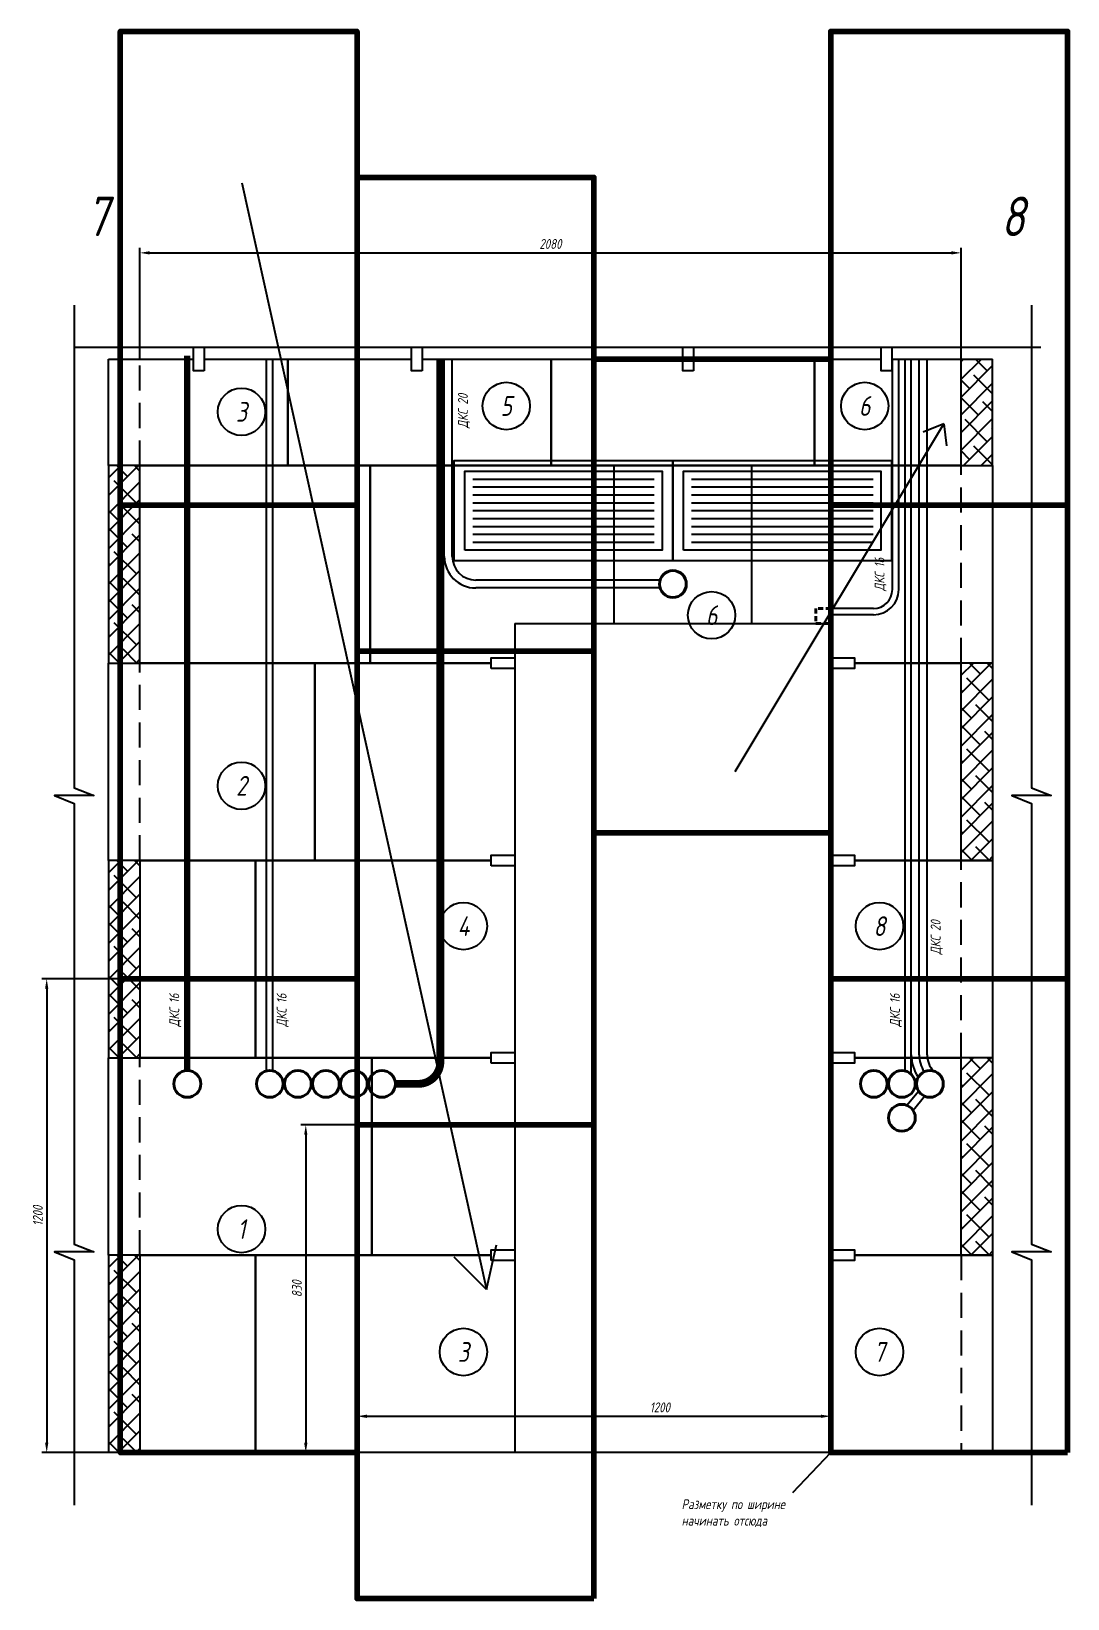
# Model space of a CAD drawing. Header units: millimetres. Extents: x -58926 to 121034, y -30758 to 3695.
# Drawn here: x 30272 to 32897, y -275 to 3695 of the extents above; entities that cross this region are included whole.
import ezdxf
from ezdxf.enums import TextEntityAlignment as Align

# ---------------------------------------------------------------- set-up
doc = ezdxf.new("R2010")
doc.units = ezdxf.units.MM
doc.header["$PDMODE"] = 35
doc.header["$PDSIZE"] = 50
doc.linetypes.add('ACAD_ISO10W100', pattern=[18.5, 12, -3, 0.5, -3])
doc.linetypes.add('DASHED', pattern=[19.05, 12.7, -6.35])
for name, color, linetype in [('01 Черновое', 7, 'Continuous'), ('02 ОВиК', 7, 'Continuous'), ('02 ЭОМ и СС', 7, 'Continuous'), ('102 Звукоизоляция', 7, 'Continuous'), ('11 Привязка размеры', 7, 'Continuous')]:
    doc.layers.add(name, color=color, linetype=linetype)
doc.styles.get("Standard").update_dxf_attribs({"font": 'arial.ttf'})
doc.styles.add('ГОСТ-ISOCPEUR', font='isocpeui.ttf', dxfattribs={"width": 0.8})
doc.dimstyles.new('ISO-25', dxfattribs={"dimtxt": 2.5, "dimasz": 2.5, "dimexe": 1.25, "dimexo": 0.625, "dimtad": 1, "dimtxsty": 'Standard', "dimcen": 2.5, "dimadec": 0, "dimazin": 0, "dimtfac": 1, "dimtmove": 0, "dimatfit": 3, "dimfxl": 1, "dimarcsym": 0})
pattern_1 = [(45, (-32368.85, 11411.367), (-22.45064, 22.45064), []), (135, (-32368.85, 11411.367), (-67.351921, 22.45064), [79.375, -47.625])]

msp = doc.modelspace()

# ---------------------------------------------------------------- texts
at = {"layer": '01 Черновое', "style": 'ГОСТ-ISOCPEUR', "width": 0.8}
for s, p in [('7', (30439.686, 3226.61)), ('8', (32758.367, 3226.61))]:
    msp.add_text(s, height=100, dxfattribs=at).set_placement(p, align=Align.MIDDLE)
at = {"layer": '02 ЭОМ и СС', "char_height": 25, "width": 270.31285, "attachment_point": 7, "rotation": 90, "style": 'ГОСТ-ISOCPEUR'}
for s, insert in [('{ДКС 20}', (31382.518, 2690.278)), ('{ДКС 16}', (32437.914, 2277.873)), ('{ДКС 20}', (32579.971, 1356.876)), ('{ДКС 16}', (30651.323, 1173.866)), ('{ДКС 16}', (30923.348, 1173.741)), ('{ДКС 16}', (32476.873, 1173.673))]:
    msp.add_mtext(s, dxfattribs=dict(at, insert=insert))
at = {"layer": '102 Звукоизоляция', "color": 74, "style": 'ГОСТ-ISOCPEUR', "width": 0.8}
for s, p in [('3', (30804.04, 2731.43)), ('5', (31474.709, 2746.205)), ('6', (32382.601, 2746.205)), ('6', (31994.904, 2216.205)), ('2', (30804.04, 1784.103)), ('4', (31366.212, 1428.75)), ('8', (32420.176, 1428.75)), ('1', (30804.04, 661.197)), ('3', (31366.212, 349.987)), ('7', (32420.176, 349.987))]:
    msp.add_text(s, height=50, dxfattribs=at).set_placement(p, align=Align.MIDDLE)
at = {"layer": '102 Звукоизоляция', "insert": (31918.945, -23.073), "char_height": 25, "width": 375.83607, "attachment_point": 1, "style": 'ГОСТ-ISOCPEUR'}
msp.add_mtext('{Разметку по ширине\\Pначинать отсюда}', dxfattribs=at)

# ---------------------------------------------------------------- blocks, each defined once
blk = doc.blocks.new('плита')
at = {"lineweight": -2}
blk.add_lwpolyline([(0, 500), (667, 500), (667, 0), (0, 0)], close=True, dxfattribs=at)
blk = doc.blocks.new('АП 500х200')
at = {"color": 0, "lineweight": -2}
for p, q in [((-507, 207), (-47, 207)), ((-507, 187), (-47, 187)), ((-507, 167), (-47, 167)), ((-507, 147), (-47, 147)), ((-507, 127), (-47, 127)), ((-507, 107), (-47, 107)), ((-507, 87), (-47, 87)), ((-507, 67), (-47, 67)), ((-507, 47), (-47, 47))]:
    blk.add_line(p, q, dxfattribs=at)
for points in [[(-554, 0), (-554, 254), (0, 254), (0, 0)], [(-527, 27), (-527, 227), (-27, 227), (-27, 27)]]:
    blk.add_lwpolyline(points, close=True, dxfattribs=at)
blk = doc.blocks.new('*D409')
at = {"layer": '01 Черновое', "color": 0, "lineweight": -2}
for p, q in [((30546.7, 2865.2), (30546.7, 3146.6)), ((32626.7, 2865.2), (32626.7, 3146.6)), ((30571.7, 3134.1), (32601.7, 3134.1))]:
    blk.add_line(p, q, dxfattribs=at)
at = {"layer": '01 Черновое', "color": 0}
for points in [[(30571.7, 3138.3), (30571.7, 3129.9), (30546.7, 3134.1)], [(32601.7, 3129.9), (32601.7, 3138.3), (32626.7, 3134.1)]]:
    blk.add_solid(points, dxfattribs=at)
at = {"layer": 'Defpoints', "color": 0}
for p in [(32626.7, 3134.1), (30546.7, 2865.2), (32626.7, 2865.2)]:
    blk.add_point(p, dxfattribs=at)
at = {"layer": '01 Черновое', "color": 0, "insert": (31586.7, 3156.6), "char_height": 25, "attachment_point": 5, "style": 'ГОСТ-ISOCPEUR'}
blk.add_mtext('2080', dxfattribs=at)
blk = doc.blocks.new('*D587')
at = {"layer": '102 Звукоизоляция', "color": 0, "lineweight": -2}
for p, q in [((31096.7, 95.2), (31096.7, 199.7)), ((32296.7, 95.2), (32296.7, 199.7)), ((31121.7, 187.2), (32271.7, 187.2))]:
    blk.add_line(p, q, dxfattribs=at)
at = {"layer": '102 Звукоизоляция', "color": 0}
for points in [[(31121.7, 191.3), (31121.7, 183), (31096.7, 187.2)], [(32271.7, 183), (32271.7, 191.3), (32296.7, 187.2)]]:
    blk.add_solid(points, dxfattribs=at)
at = {"layer": 'Defpoints', "color": 0}
for p in [(32296.7, 187.2), (31096.7, 95.2), (32296.7, 95.2)]:
    blk.add_point(p, dxfattribs=at)
at = {"layer": '102 Звукоизоляция', "color": 0, "insert": (31863.9, 209.7), "char_height": 25, "attachment_point": 5, "style": 'ГОСТ-ISOCPEUR'}
blk.add_mtext('1200', dxfattribs=at)
blk = doc.blocks.new('*D588')
at = {"layer": '102 Звукоизоляция', "color": 0, "lineweight": -2}
for p, q in [((30496.7, 1295.2), (30298.1, 1295.2)), ((30310.6, 1270.2), (30310.6, 120.2)), ((30496.7, 95.2), (30298.1, 95.2))]:
    blk.add_line(p, q, dxfattribs=at)
at = {"layer": '102 Звукоизоляция', "color": 0}
for points in [[(30314.7, 1270.2), (30306.4, 1270.2), (30310.6, 1295.2)], [(30306.4, 120.2), (30314.7, 120.2), (30310.6, 95.2)]]:
    blk.add_solid(points, dxfattribs=at)
at = {"layer": 'Defpoints', "color": 0}
for p in [(30496.7, 1295.2), (30310.6, 95.2), (30496.7, 95.2)]:
    blk.add_point(p, dxfattribs=at)
at = {"layer": '102 Звукоизоляция', "color": 0, "insert": (30288.1, 695.2), "char_height": 25, "attachment_point": 5, "rotation": 90, "style": 'ГОСТ-ISOCPEUR'}
blk.add_mtext('1200', dxfattribs=at)
blk = doc.blocks.new('*D589')
at = {"layer": '102 Звукоизоляция', "color": 0, "lineweight": -2}
for p, q in [((31096.7, 925.2), (30954.3, 925.2)), ((30966.8, 900.2), (30966.8, 120.2)), ((31096.7, 95.2), (30954.3, 95.2))]:
    blk.add_line(p, q, dxfattribs=at)
at = {"layer": '102 Звукоизоляция', "color": 0}
for points in [[(30971, 900.2), (30962.7, 900.2), (30966.8, 925.2)], [(30962.7, 120.2), (30971, 120.2), (30966.8, 95.2)]]:
    blk.add_solid(points, dxfattribs=at)
at = {"layer": 'Defpoints', "color": 0}
for p in [(31096.7, 925.2), (30966.8, 95.2), (31096.7, 95.2)]:
    blk.add_point(p, dxfattribs=at)
at = {"layer": '102 Звукоизоляция', "color": 0, "insert": (30944.3, 510.2), "char_height": 25, "attachment_point": 5, "rotation": 90, "style": 'ГОСТ-ISOCPEUR'}
blk.add_mtext('830', dxfattribs=at)

# ---------------------------------------------------------------- dimensions: what is measured, and where the dimension line sits
at = {"layer": '01 Черновое'}
dim = msp.add_linear_dim(base=(32626.742, 3134.111), p1=(30546.742, 2865.176), p2=(32626.742, 2865.176), dimstyle='ISO-25', override={"dimtxt": 25, "dimasz": 25, "dimexe": 12.5, "dimexo": 0, "dimgap": 10, "dimtxsty": 'ГОСТ-ISOCPEUR'}, dxfattribs=at)
dim.commit()
dim.dimension.update_dxf_attribs({"geometry": '*D409', "text_midpoint": (31586.742, 3156.611)})
at = {"layer": '102 Звукоизоляция'}
for base, p1, p2, picture, middle in [((30310.558, 95.176), (30496.742, 1295.176), (30496.742, 95.176), '*D588', (30288.058, 695.176)), ((30966.825, 95.176), (31096.742, 925.176), (31096.742, 95.176), '*D589', (30944.325, 510.176))]:
    dim = msp.add_linear_dim(base=base, p1=p1, p2=p2, angle=90, dimstyle='ISO-25', override={"dimtxt": 25, "dimasz": 25, "dimexe": 12.5, "dimexo": 0, "dimgap": 10, "dimtxsty": 'ГОСТ-ISOCPEUR'}, dxfattribs=at)
    dim.commit()
    dim.dimension.update_dxf_attribs({"geometry": picture, "text_midpoint": middle})
dim = msp.add_linear_dim(base=(32296.742, 187.178), p1=(31096.742, 95.176), p2=(32296.742, 95.176), dimstyle='ISO-25', override={"dimtxt": 25, "dimasz": 25, "dimexe": 12.5, "dimexo": 0, "dimgap": 10, "dimtxsty": 'ГОСТ-ISOCPEUR'}, dxfattribs=at)
dim.commit()
dim.dimension.update_dxf_attribs({"geometry": '*D587', "text_midpoint": (31863.879, 187.178), "dimtype": 160})

# ---------------------------------------------------------------- hatches: boundary and pattern name
at = {"layer": '01 Черновое'}
h = msp.add_hatch(dxfattribs=at)
h.set_pattern_fill('ANSI38', color=256, scale=10, style=0)
h.set_pattern_definition(pattern_1)
h.paths.add_polyline_path([(32706.742, 2595.176), (32706.742, 2865.176), (32626.742, 2865.176), (32626.742, 2595.176)])
h = msp.add_hatch(dxfattribs=at)
h.set_pattern_fill('ANSI38', color=256, scale=10, style=0)
h.set_pattern_definition([(45, (-32368.85, 13411.367), (-22.45064, 22.45064), []), (135, (-32368.85, 13411.367), (-67.351921, 22.45064), [79.375, -47.625])])
h.paths.add_polyline_path([(30546.742, 2095.176), (30546.742, 2595.176), (30466.742, 2595.176), (30466.742, 2095.176)])
h = msp.add_hatch(dxfattribs=at)
h.set_pattern_fill('ANSI38', color=256, scale=10, style=0)
h.set_pattern_definition([(45, (-30208.85, 12911.367), (-22.45064, 22.45064), []), (135, (-30208.85, 12911.367), (-67.351921, 22.45064), [79.375, -47.625])])
h.paths.add_polyline_path([(32706.742, 1595.176), (32706.742, 2095.176), (32626.742, 2095.176), (32626.742, 1595.176)])
h = msp.add_hatch(dxfattribs=at)
h.set_pattern_fill('ANSI38', color=256, scale=10, style=0)
h.set_pattern_definition([(45, (-32368.85, 12411.367), (-22.45064, 22.45064), []), (135, (-32368.85, 12411.367), (-67.351921, 22.45064), [79.375, -47.625])])
h.paths.add_polyline_path([(30546.742, 1095.176), (30546.742, 1595.176), (30466.742, 1595.176), (30466.742, 1095.176)])
h = msp.add_hatch(dxfattribs=at)
h.set_pattern_fill('ANSI38', color=256, scale=10, style=0)
h.set_pattern_definition([(45, (-30208.85, 11911.367), (-22.45064, 22.45064), []), (135, (-30208.85, 11911.367), (-67.351921, 22.45064), [79.375, -47.625])])
h.paths.add_polyline_path([(32706.742, 595.176), (32706.742, 1095.176), (32626.742, 1095.176), (32626.742, 595.176)])
h = msp.add_hatch(dxfattribs=at)
h.set_pattern_fill('ANSI38', color=256, scale=10, style=0)
h.set_pattern_definition(pattern_1)
h.paths.add_polyline_path([(30546.742, 95.176), (30546.742, 595.176), (30466.742, 595.176), (30466.742, 95.176)])

# ---------------------------------------------------------------- linework, layer by layer
for p, q in [((30380.359, 2895.176), (32828.811, 2895.176)), ((30466.742, 2595.176), (30466.742, 2865.176)), ((30466.742, 2865.176), (30682.49, 2865.176)), ((30709.49, 2865.176), (31235.018, 2865.176)), ((31262.018, 2865.176), (31922.174, 2865.176)), ((31949.174, 2865.176), (32424.223, 2865.176)), ((32451.223, 2865.176), (32706.742, 2865.176)), ((32626.742, 2595.176), (32626.742, 2865.176)), ((32706.742, 2595.176), (32706.742, 2865.176)), ((30466.742, 2595.176), (30466.742, 2095.176)), ((30546.742, 2595.176), (31129.742, 2595.176)), ((30546.742, 2095.176), (30546.742, 2595.176)), ((31129.742, 2595.176), (31129.742, 2095.176)), ((31129.742, 2595.176), (31796.742, 2595.176)), ((31129.742, 2095.176), (31129.742, 2595.176)), ((31746.742, 2595.176), (31746.742, 2195.176)), ((31796.742, 2595.176), (32096.742, 2595.176)), ((32096.742, 2195.176), (32096.742, 2595.176)), ((32096.742, 2195.176), (32096.742, 2595.176)), ((32096.742, 2595.176), (32706.742, 2595.176)), ((32706.742, 2595.176), (32706.742, 2095.176)), ((31496.742, 2195.176), (31496.742, 95.176)), ((31496.742, 2195.176), (32296.742, 2195.176)), ((32296.742, 2195.176), (32296.742, 95.176)), ((30466.742, 2095.176), (30989.742, 2095.176)), ((30466.742, 1595.176), (30466.742, 2095.176)), ((31129.742, 2095.176), (30546.742, 2095.176)), ((30989.742, 2095.176), (30989.742, 1595.176)), ((31436.742, 2095.176), (31129.742, 2095.176)), ((32706.742, 2095.176), (32356.742, 2095.176)), ((32626.742, 1595.176), (32626.742, 2095.176)), ((32706.742, 2095.176), (32706.742, 1595.176)), ((30466.742, 1595.176), (30466.742, 1095.176)), ((30989.742, 1595.176), (30466.742, 1595.176)), ((30546.742, 1595.176), (30546.742, 1095.176)), ((30839.742, 1095.176), (30839.742, 1595.176)), ((30839.742, 1595.176), (31436.742, 1595.176)), ((32706.742, 1595.176), (32706.742, 1095.176)), ((31436.742, 1095.176), (30839.742, 1095.176)), ((32626.742, 595.176), (32626.742, 1095.176)), ((32706.742, 1095.176), (32706.742, 595.176)), ((30466.742, 595.176), (30466.742, 95.176)), ((30546.742, 595.176), (30546.742, 95.176)), ((30839.742, 95.176), (30839.742, 595.176)), ((30839.742, 595.176), (31436.742, 595.176)), ((32706.742, 595.176), (32706.742, 95.176)), ((32805.288, 95.176), (30380.359, 95.176)), ((31496.742, 95.176), (30839.742, 95.176))]:
    msp.add_line(p, q, dxfattribs=at)
at = {"layer": '01 Черновое', "linetype": 'DASHED', "ltscale": 5}
for p, q in [((30546.742, 2595.176), (30546.742, 2865.176)), ((32626.742, 2095.176), (32626.742, 2595.176)), ((30546.742, 1595.176), (30546.742, 2095.176)), ((32626.742, 1095.176), (32626.742, 1595.176)), ((30546.742, 595.176), (30546.742, 1095.176)), ((32626.742, 595.176), (32626.742, 95.176))]:
    msp.add_line(p, q, dxfattribs=at)
at = {"layer": '01 Черновое'}
for points in [[(30380.359, 3001.263), (30380.359, 1779.27), (30430.359, 1759.27), (30330.359, 1759.27), (30380.359, 1739.27), (30380.359, 623.363), (30430.359, 603.363), (30330.359, 603.363), (30380.359, 583.363), (30380.359, -38.258)], [(32805.288, 3001.263), (32805.288, 1779.27), (32855.288, 1759.27), (32755.288, 1759.27), (32805.288, 1739.27), (32805.288, 623.363), (32855.288, 603.363), (32755.288, 603.363), (32805.288, 583.363), (32805.288, -38.258)], [(30921.242, 2865.176), (30921.242, 2595.176), (30466.742, 2595.176)], [(31588.242, 2865.176), (31588.242, 2595.176), (30921.242, 2595.176), (30921.242, 2865.176)], [(32255.242, 2865.176), (32255.242, 2595.176), (31588.242, 2595.176), (31588.242, 2865.176)], [(32626.742, 2595.176), (32255.242, 2595.176), (32255.242, 2865.176)], [(31436.742, 1595.176), (30989.742, 1595.176), (30989.742, 2095.176), (31436.742, 2095.176)], [(32356.742, 2095.176), (32626.742, 2095.176)], [(30546.742, 1595.176), (30839.742, 1595.176), (30839.742, 1095.176), (30546.742, 1095.176)], [(32356.742, 1595.176), (32706.742, 1595.176)], [(32706.742, 1595.176), (32356.742, 1595.176)], [(31436.742, 595.176), (31133.742, 595.176), (31133.742, 1095.176), (31436.742, 1095.176)], [(32356.742, 1095.176), (32626.742, 1095.176)], [(32706.742, 1095.176), (32356.742, 1095.176)], [(30546.742, 595.176), (30839.742, 595.176), (30839.742, 95.176), (30546.742, 95.176)], [(32356.742, 595.176), (32706.742, 595.176)], [(32706.742, 595.176), (32356.742, 595.176)], [(32706.742, 95.176), (32296.742, 95.176)]]:
    msp.add_lwpolyline(points, dxfattribs=at)
at = {"layer": '01 Черновое', "flags": 128}
for points in [[(30709.49, 2835.176), (30682.49, 2835.176), (30682.49, 2895.176), (30709.49, 2895.176)], [(31262.018, 2835.176), (31235.018, 2835.176), (31235.018, 2895.176), (31262.018, 2895.176)], [(31949.174, 2835.176), (31922.174, 2835.176), (31922.174, 2895.176), (31949.174, 2895.176)], [(32451.223, 2835.176), (32424.223, 2835.176), (32424.223, 2895.176), (32451.223, 2895.176)], [(31436.742, 2081.676), (31436.742, 2108.676), (31496.742, 2108.676), (31496.742, 2081.676)], [(32296.742, 2081.676), (32296.742, 2108.676), (32356.742, 2108.676), (32356.742, 2081.676)], [(31436.742, 1581.676), (31436.742, 1608.676), (31496.742, 1608.676), (31496.742, 1581.676)], [(32296.742, 1581.676), (32296.742, 1608.676), (32356.742, 1608.676), (32356.742, 1581.676)], [(31436.742, 1081.676), (31436.742, 1108.676), (31496.742, 1108.676), (31496.742, 1081.676)], [(32296.742, 1081.676), (32296.742, 1108.676), (32356.742, 1108.676), (32356.742, 1081.676)], [(31436.742, 581.676), (31436.742, 608.676), (31496.742, 608.676), (31496.742, 581.676)], [(32296.742, 581.676), (32296.742, 608.676), (32356.742, 608.676), (32356.742, 581.676)]]:
    msp.add_lwpolyline(points, close=True, dxfattribs=at)
at = {"layer": '02 ЭОМ и СС'}
for p, q in [((30867.742, 1062.29), (30867.742, 2862.245)), ((30867.742, 1062.29), (30867.742, 2862.245)), ((30883.742, 1062.29), (30883.742, 2862.245)), ((30883.742, 1062.29), (30883.742, 2862.245)), ((31317.742, 2365.176), (31317.742, 2862.176)), ((31317.742, 2365.176), (31317.742, 2862.176)), ((31337.742, 2365.176), (31337.742, 2862.176)), ((31337.742, 2365.176), (31337.742, 2862.176)), ((32452.742, 2281.176), (32452.742, 2862.176)), ((32452.742, 2281.176), (32452.742, 2862.176)), ((32468.742, 2281.176), (32468.742, 2862.176)), ((32468.742, 2281.176), (32468.742, 2862.176)), ((32484.742, 1062.222), (32484.742, 2862.176)), ((32500.742, 1053.259), (32500.742, 2862.176)), ((32500.742, 1102.715), (32500.742, 2862.176)), ((32520.742, 1102.715), (32520.742, 2862.176)), ((32540.742, 1102.715), (32540.742, 2862.176)), ((31864.245, 2305.176), (31397.742, 2305.176)), ((31864.245, 2305.176), (31397.742, 2305.176)), ((31864.245, 2285.176), (31397.742, 2285.176)), ((31864.245, 2285.176), (31397.742, 2285.176)), ((32404.742, 2233.176), (32296.742, 2233.176)), ((32404.742, 2233.176), (32296.742, 2233.176)), ((32404.742, 2217.176), (32296.742, 2217.176)), ((32404.742, 2217.176), (32296.742, 2217.176)), ((32519.341, 1010.483), (32489.719, 974.602)), ((32519.341, 1010.483), (32489.719, 974.602)), ((32534.764, 997.75), (32505.142, 961.869)), ((32534.764, 997.75), (32505.142, 961.869))]:
    msp.add_line(p, q, dxfattribs=at)
at = {"layer": '02 ЭОМ и СС', "flags": 128}
msp.add_lwpolyline([(30666.742, 1063.176, 16, 16, 0), (30666.742, 2873.687, 16, 16, 0)], format="xyseb", dxfattribs=at)
msp.add_lwpolyline([(30666.742, 1063.176, 16, 16, 0), (30666.742, 2873.687, 16, 16, 0)], format="xyseb", dxfattribs=at)
at = {"layer": '02 ЭОМ и СС'}
msp.add_lwpolyline([(31193.742, 1029.176, 20, 20, 0), (31251.742, 1029.176, 20, 20, 0.41421356), (31307.742, 1085.176, 20, 20, 0), (31307.742, 2862.176, 20, 20, 0)], format="xyseb", dxfattribs=at)
at = {"layer": '02 ЭОМ и СС', "linetype": 'DASHED', "lineweight": 40, "flags": 128}
msp.add_lwpolyline([(32296.742, 2195.176), (32296.742, 2233.176), (32258.742, 2233.176), (32258.742, 2195.176)], close=True, dxfattribs=at)
msp.add_lwpolyline([(32296.742, 2195.176), (32296.742, 2233.176), (32258.742, 2233.176), (32258.742, 2195.176)], close=True, dxfattribs=at)
at = {"layer": '02 ЭОМ и СС', "lineweight": 40}
for centre in [(31896.742, 2295.176), (31896.742, 2295.176), (30666.742, 1029.176), (30666.742, 1029.176), (30875.742, 1029.176), (30875.742, 1029.176), (30946.742, 1029.176), (30946.742, 1029.176), (31017.742, 1029.176), (31017.742, 1029.176), (31088.742, 1029.176), (31088.742, 1029.176), (31159.742, 1029.176), (31159.742, 1029.176), (32405.742, 1029.176), (32405.742, 1029.176), (32476.742, 1029.176), (32476.742, 1029.176), (32547.742, 1029.176), (32547.742, 1029.176), (32476.742, 943.176), (32476.742, 943.176)]:
    msp.add_circle(centre, 34, dxfattribs=at)
at = {"layer": '02 ЭОМ и СС'}
for centre, radius, start, end in [((31397.742, 2365.176), 80, 180, 270), ((31397.742, 2365.176), 80, 180, 270), ((31397.742, 2365.176), 60, 180, 270), ((31397.742, 2365.176), 60, 180, 270), ((32404.742, 2281.176), 48, 270, 0), ((32404.742, 2281.176), 64, 270, 0), ((32404.742, 2281.176), 48, 270, 0), ((32404.742, 2281.176), 64, 270, 0), ((32600.742, 1102.715), 100, 180, 214.450052), ((32600.742, 1102.715), 80, 180, 212.362019), ((32600.742, 1102.715), 60, 180, 222.763276)]:
    msp.add_arc(centre, radius, start, end, dxfattribs=at)
at = {"layer": '102 Звукоизоляция', "color": 5}
for p, q in [((30804.48, 3311.655), (31424.459, 508.16)), ((32054.531, 1820.528), (32582.712, 2700.837)), ((32582.712, 2700.837), (32530.704, 2679.709)), ((32582.712, 2700.837), (32589.65, 2645.132)), ((31424.459, 508.16), (31449.884, 621.248)), ((31424.459, 508.16), (31342.497, 590.122))]:
    msp.add_line(p, q, dxfattribs=at)
at = {"layer": '102 Звукоизоляция'}
msp.add_line((32200.672, -6.052), (32296.742, 95.176), dxfattribs=at)
at = {"layer": '102 Звукоизоляция', "color": 74, "linetype": 'Continuous', "lineweight": 100, "ltscale": 10, "flags": 128}
for points in [[(31096.742, 2495.176), (30496.742, 2495.176), (30496.742, 3695.176), (31096.742, 3695.176)], [(32896.742, 2495.176), (32296.742, 2495.176), (32296.742, 3695.176), (32896.742, 3695.176)], [(31696.742, 2125.176), (31096.742, 2125.176), (31096.742, 3325.176), (31696.742, 3325.176)], [(32296.742, 1665.176), (31696.742, 1665.176), (31696.742, 2865.176), (32296.742, 2865.176)], [(31096.742, 1295.176), (30496.742, 1295.176), (30496.742, 2495.176), (31096.742, 2495.176)], [(32896.742, 1295.176), (32296.742, 1295.176), (32296.742, 2495.176), (32896.742, 2495.176)], [(31696.742, 925.176), (31096.742, 925.176), (31096.742, 2125.176), (31696.742, 2125.176)], [(31096.742, 95.176), (30496.742, 95.176), (30496.742, 1295.176), (31096.742, 1295.176)], [(32896.742, 95.176), (32296.742, 95.176), (32296.742, 1295.176), (32896.742, 1295.176)], [(31696.742, -274.824), (31096.742, -274.824), (31096.742, 925.176), (31696.742, 925.176)]]:
    msp.add_lwpolyline(points, close=True, dxfattribs=at)
at = {"layer": '102 Звукоизоляция', "color": 74}
for centre in [(30804.04, 2731.43), (31474.709, 2746.205), (32382.601, 2746.205), (31994.904, 2216.205), (30804.04, 1784.103), (31366.212, 1428.75), (32420.176, 1428.75), (30804.04, 661.197), (31366.212, 349.987), (32420.176, 349.987)]:
    msp.add_circle(centre, 60, dxfattribs=at)
at = {"layer": '11 Привязка размеры', "linetype": 'ACAD_ISO10W100'}
msp.add_line((32547.742, 996.08), (32547.742, 996.08), dxfattribs=at)
msp.add_line((32547.742, 996.08), (32547.742, 996.08), dxfattribs=at)

# ---------------------------------------------------------------- block references
at = {"layer": '01 Черновое'}
msp.add_blockref('плита', (30466.742, 595.176), dxfattribs=at)
at = {"layer": '02 ОВиК'}
for p in [(31896.742, 2354.176), (32450.742, 2354.176)]:
    msp.add_blockref('АП 500х200', p, dxfattribs=at)

msp.set_redraw_order([(e.dxf.handle, doc.entitydb.next_handle()) for e in msp.query("TEXT MTEXT ATTDEF DIMENSION ARC_DIMENSION")])  # texts and dimensions are drawn at this point

doc.saveas('drawing.dxf')
